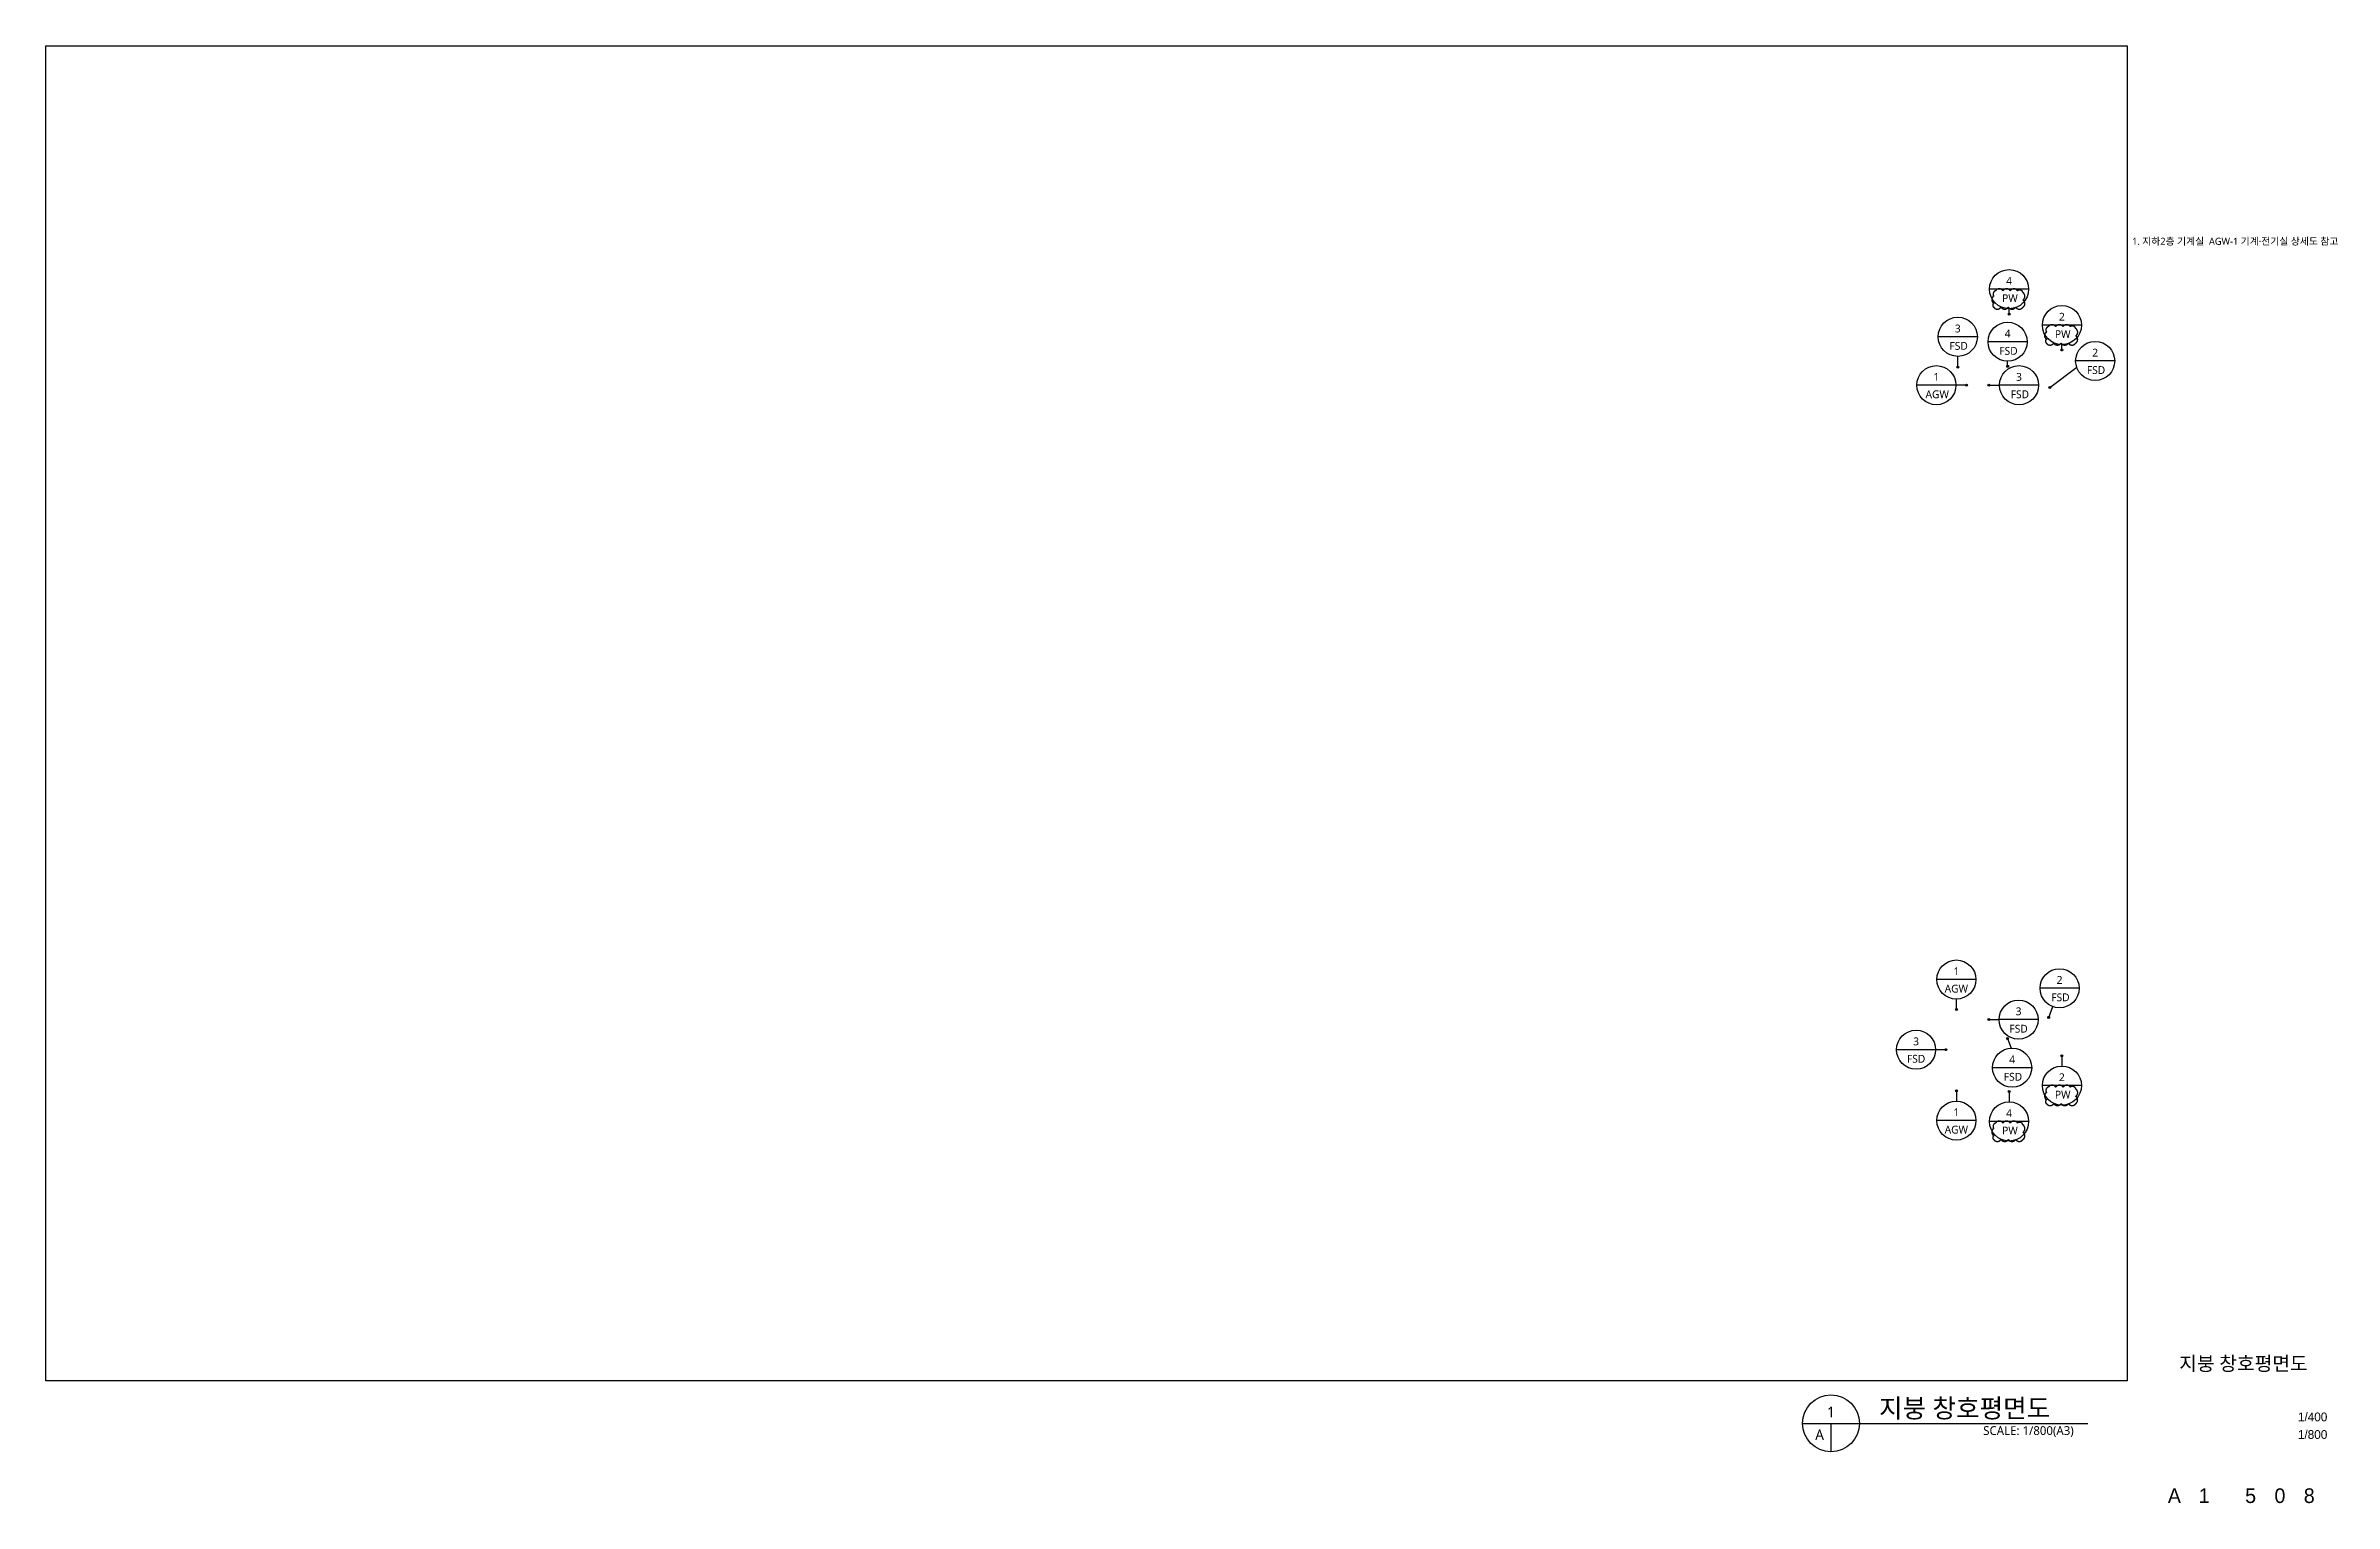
# Model space of a CAD drawing. Header units: millimetres. Extents: x -9539 to 338056, y 7443 to 2082110.
# Drawn here: x 8000 to 320239, y 237843 to 436671 of the extents above; entities that cross this region are included whole.
import ezdxf
from ezdxf.enums import TextEntityAlignment as Align

# ---------------------------------------------------------------- set-up
doc = ezdxf.new("R2010")
doc.units = ezdxf.units.MM
doc.header["$LTSCALE"] = 1000
doc.header["$MEASUREMENT"] = 0
doc.linetypes.add('ACAD_ISO03W100', pattern=[30, 12, -18])
doc.layers.get('Defpoints').update_dxf_attribs({"color": 171, "linetype": 'CONTINUOUS'})
for name, color, linetype in [('BOX', 6, 'CONTINUOUS'), ('LED', 7, 'CONTINUOUS'), ('SYM', 7, 'CONTINUOUS'), ('TEXT', 3, 'CONTINUOUS'), ('TEXT-TITLE', 6, 'CONTINUOUS'), ('TEXT-기입', 6, 'CONTINUOUS'), ('txt', 3, 'CONTINUOUS')]:
    doc.layers.add(name, color=color, linetype=linetype)
doc.layers.add('VE변경사항적용-20220616', color=10, linetype='CONTINUOUS', plot=False)
doc.styles.add('CGS', font='cgse', dxfattribs={"bigfont": 'cgs'})
doc.styles.add('나눔바른고딕', font='NanumBarunGothic.ttf')

msp = doc.modelspace()

# ---------------------------------------------------------------- texts
at = {"layer": 'TEXT', "style": '나눔바른고딕'}
msp.add_text('1. 지하2층 기계실  AGW-1 기계·전기실 상세도 참고', height=960, dxfattribs=at).set_placement((292667, 410000), align=Align.MIDDLE_LEFT)
for s, p in [('1', (251574, 250291)), ('A', (250022, 247188))]:
    msp.add_text(s, height=1440, dxfattribs=at).set_placement(p, align=Align.MIDDLE)
msp.add_text('지붕 창호평면도', height=2560, dxfattribs=at).set_placement((258133, 249515))
msp.add_text('SCALE: 1/800(A3)', height=1200, dxfattribs=at).set_placement((284693, 248352), align=Align.TOP_RIGHT)
at = {"layer": 'TEXT-TITLE', "style": '나눔바른고딕'}
msp.add_text('지붕 창호평면도', height=1920, dxfattribs=at).set_placement((307847, 255933), align=Align.CENTER)
at = {"layer": 'TEXT-기입', "style": 'CGS'}
for s, p in [('1/400', (315281, 248657)), ('1/800', (315281, 246257))]:
    msp.add_text(s, height=1200, dxfattribs=at).set_placement(p, align=Align.BOTTOM_LEFT)
for s, p in [('A', (298431, 238872)), ('1', (302481, 238872)), ('5', (308831, 238872)), ('0', (312831, 238872)), ('8', (316831, 238872))]:
    msp.add_text(s, height=2000, dxfattribs=at).set_placement(p, align=Align.MIDDLE_CENTER)
at = {"layer": 'txt', "style": '나눔바른고딕'}
for s, height, p in [('4', 1067, (275880, 404603)), ('PW', 1066.7, (275996, 402228)), ('2', 1067, (283080, 399703)), ('3', 1067, (268880, 398102)), ('4', 1067, (275680, 397425)), ('PW', 1066.7, (283196, 397328)), ('FSD', 1066.7, (268996, 395728)), ('FSD', 1066.7, (275796, 395051)), ('2', 1067, (287623, 394806)), ('1', 1067, (265953, 391499)), ('3', 1067, (277233, 391499)), ('FSD', 1066.7, (287740, 392432)), ('AGW', 1066.7, (266069, 389125)), ('FSD', 1066.7, (277349, 389125)), ('1', 1067, (268680, 310417)), ('2', 1067, (282764, 309229)), ('AGW', 1066.7, (268680, 308043)), ('FSD', 1066.7, (282881, 306855)), ('FSD', 1066.7, (277173, 302575)), ('3', 1067, (277173, 304949)), ('3', 1067, (263188, 300849)), ('FSD', 1066.7, (263188, 298475)), ('4', 1067, (276292, 298395)), ('FSD', 1066.7, (276408, 296021)), ('PW', 1066.7, (283196, 293583)), ('2', 1067, (283080, 295957)), ('1', 1067, (268680, 291182)), ('4', 1067, (275880, 291057)), ('AGW', 1066.7, (268680, 288808)), ('PW', 1066.7, (275996, 288683))]:
    msp.add_text(s, height=height, dxfattribs=at).set_placement(p, align=Align.MIDDLE_CENTER)

# ---------------------------------------------------------------- hatches: boundary and pattern name
at = {"layer": 'LED'}
h = msp.add_hatch(color=256, dxfattribs=at)
h.dxf.hatch_style = 1
edge = h.paths.add_edge_path()
edge.add_arc((275880, 400071), 133, 0, 360)
h = msp.add_hatch(color=256, dxfattribs=at)
h.dxf.hatch_style = 1
edge = h.paths.add_edge_path()
edge.add_arc((283080, 395171), 133, 0, 360)
h = msp.add_hatch(color=256, dxfattribs=at)
h.dxf.hatch_style = 1
edge = h.paths.add_edge_path()
edge.add_arc((268880, 392841), 133, 0, 360)
h = msp.add_hatch(color=256, dxfattribs=at)
h.dxf.hatch_style = 1
edge = h.paths.add_edge_path()
edge.add_arc((270080, 390366), 133, 0, 360)
h = msp.add_hatch(color=256, dxfattribs=at)
h.dxf.hatch_style = 1
edge = h.paths.add_edge_path()
edge.add_arc((273105, 390366), 133, 0, 360)
h = msp.add_hatch(color=256, dxfattribs=at)
h.dxf.hatch_style = 1
edge = h.paths.add_edge_path()
edge.add_arc((275680, 392941), 133, 0, 360)
h = msp.add_hatch(color=256, dxfattribs=at)
h.dxf.hatch_style = 1
edge = h.paths.add_edge_path()
edge.add_arc((281426, 390068), 133, 0, 360)
h = msp.add_hatch(color=256, dxfattribs=at)
h.dxf.hatch_style = 1
edge = h.paths.add_edge_path()
edge.add_arc((268683, 305212), 133, 0, 360)
h = msp.add_hatch(color=256, dxfattribs=at)
h.dxf.hatch_style = 1
edge = h.paths.add_edge_path()
edge.add_arc((273101, 303819), 133, 0, 360)
h = msp.add_hatch(color=256, dxfattribs=at)
h.dxf.hatch_style = 1
edge = h.paths.add_edge_path()
edge.add_arc((281276, 304118), 133, 0, 360)
h = msp.add_hatch(color=256, dxfattribs=at)
h.dxf.hatch_style = 1
edge = h.paths.add_edge_path()
edge.add_arc((267259, 299719), 133, 0, 360)
h = msp.add_hatch(color=256, dxfattribs=at)
h.dxf.hatch_style = 1
edge = h.paths.add_edge_path()
edge.add_arc((275677, 301250), 133, 0, 360)
h = msp.add_hatch(color=256, dxfattribs=at)
h.dxf.hatch_style = 1
edge = h.paths.add_edge_path()
edge.add_arc((283077, 298895), 133, 0, 360)
h = msp.add_hatch(color=256, dxfattribs=at)
h.dxf.hatch_style = 1
edge = h.paths.add_edge_path()
edge.add_arc((268683, 294120), 133, 0, 360)
h = msp.add_hatch(color=256, dxfattribs=at)
h.dxf.hatch_style = 1
edge = h.paths.add_edge_path()
edge.add_arc((275877, 293995), 133, 0, 360)

# ---------------------------------------------------------------- linework, layer by layer
at = {"layer": 'BOX'}
for p, q in [((278547, 403469), (273213, 403469)), ((271547, 396969), (266213, 396969)), ((285747, 398569), (280413, 398569)), ((278347, 396292), (273013, 396292)), ((290290, 393673), (284956, 393673)), ((268619, 390366), (263286, 390366)), ((279899, 390366), (274566, 390366)), ((271347, 309284), (266013, 309284)), ((285431, 308096), (280097, 308096)), ((279839, 303816), (274506, 303816)), ((265854, 299716), (260521, 299716)), ((278958, 297262), (273625, 297262)), ((285747, 294823), (280413, 294823)), ((271347, 290048), (266013, 290048)), ((278547, 289923), (273213, 289923))]:
    msp.add_line(p, q, dxfattribs=at)
for centre in [(275880, 403469), (283080, 398569), (268880, 396969), (275680, 396292), (287623, 393673), (265953, 390366), (277233, 390366), (268680, 309284), (282764, 308096), (277173, 303816), (263188, 299716), (276292, 297262), (283080, 294823), (268680, 290048), (275880, 289923)]:
    msp.add_circle(centre, 2667, dxfattribs=at)
at = {"layer": 'Defpoints', "ltscale": 10000}
msp.add_lwpolyline([(8000, 436671), (292000, 436671), (292000, 254529), (8000, 254529)], close=True, dxfattribs=at)
at = {"layer": 'LED'}
for points in [[(275880, 400066), (275880, 400803)], [(268880, 392841), (268880, 394302)], [(275680, 392936), (275680, 393625)], [(283080, 395166), (283080, 395903)], [(270080, 390366), (268619, 390366)], [(273105, 390366), (274566, 390366)], [(281430, 390066), (285101, 392806)], [(268680, 305216), (268680, 306617)], [(273105, 303816), (274506, 303816)], [(281280, 304116), (281838, 305595)], [(275680, 301246), (276146, 299925)], [(267255, 299716), (265854, 299716)], [(283080, 298891), (283080, 297490)], [(268680, 294116), (268680, 292715)], [(275880, 293991), (275880, 292590)]]:
    msp.add_lwpolyline(points, dxfattribs=at)
for centre in [(275880, 400071), (283080, 395171), (268880, 392841), (270080, 390366), (273105, 390366), (275680, 392941), (281426, 390068), (268683, 305212), (273101, 303819), (281276, 304118), (267259, 299719), (275677, 301250), (283077, 298895), (268683, 294120), (275877, 293995)]:
    msp.add_circle(centre, 133, dxfattribs=at)
at = {"layer": 'SYM'}
for p, q in [((247695, 248740), (286627, 248740)), ((251574, 248740), (251574, 244861))]:
    msp.add_line(p, q, dxfattribs=at)
msp.add_circle((251574, 248740), 3879, dxfattribs=at)
at = {"layer": 'VE변경사항적용-20220616', "linetype": 'ACAD_ISO03W100'}
for points in [[(273772, 401003, 0.5205671), (274772, 401003, 0.5205671), (275772, 401003, 0.5205671), (276772, 401003, 0.5205671), (277772, 401003, 0.5205671), (277780, 401995, 0.5205671), (277780, 402995, 0.5205671), (277040, 403255, 0.5205671), (276040, 403255, 0.5205671), (275040, 403255, 0.5205671), (274040, 403255, 0.5205671), (273772, 402523, 0.5205671), (273772, 401523, 0.5205671)], [(280972, 396103, 0.5205671), (281972, 396103, 0.5205671), (282972, 396103, 0.5205671), (283972, 396103, 0.5205671), (284972, 396103, 0.5205671), (284980, 397095, 0.5205671), (284980, 398095, 0.5205671), (284240, 398355, 0.5205671), (283240, 398355, 0.5205671), (282240, 398355, 0.5205671), (281240, 398355, 0.5205671), (280972, 397623, 0.5205671), (280972, 396623, 0.5205671)], [(280972, 292358, 0.5205671), (281972, 292358, 0.5205671), (282972, 292358, 0.5205671), (283972, 292358, 0.5205671), (284972, 292358, 0.5205671), (284980, 293349, 0.5205671), (284980, 294349, 0.5205671), (284240, 294609, 0.5205671), (283240, 294609, 0.5205671), (282240, 294609, 0.5205671), (281240, 294609, 0.5205671), (280972, 293877, 0.5205671), (280972, 292877, 0.5205671)], [(273772, 287458, 0.5205671), (274772, 287458, 0.5205671), (275772, 287458, 0.5205671), (276772, 287458, 0.5205671), (277772, 287458, 0.5205671), (277780, 288449, 0.5205671), (277780, 289449, 0.5205671), (277040, 289709, 0.5205671), (276040, 289709, 0.5205671), (275040, 289709, 0.5205671), (274040, 289709, 0.5205671), (273772, 288977, 0.5205671), (273772, 287977, 0.5205671)]]:
    msp.add_lwpolyline(points, format="xyb", close=True, dxfattribs=at)

msp.set_redraw_order([(e.dxf.handle, doc.entitydb.next_handle()) for e in msp.query("TEXT MTEXT ATTDEF DIMENSION ARC_DIMENSION")])  # texts and dimensions are drawn at this point

doc.saveas('drawing.dxf')
